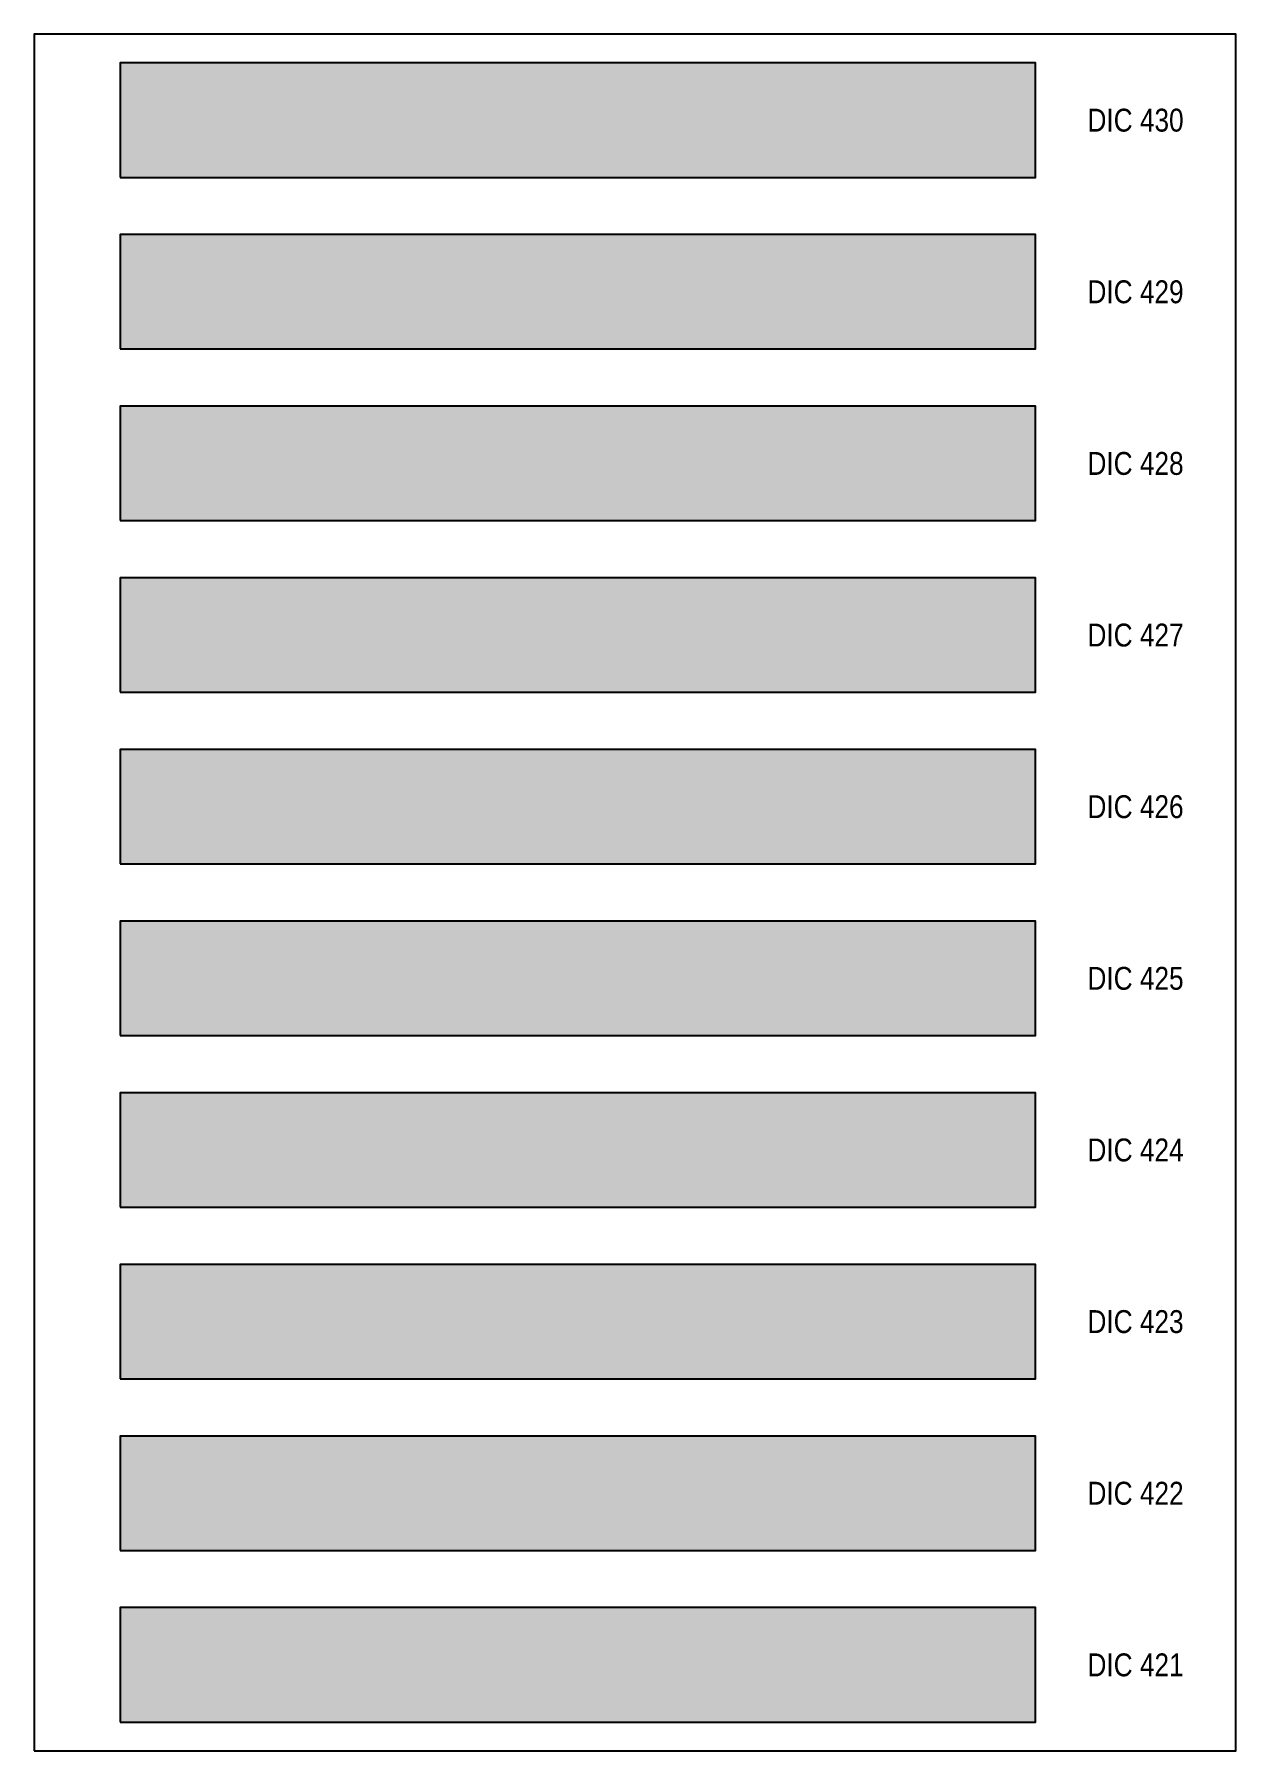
# Model space of a CAD drawing. Header units: millimetres. Extents: x -813692 to 807431, y 0 to 1813163.
# Drawn here: x 0 to 210, y 12600 to 12900 of the extents above; entities that cross this region are included whole.
import ezdxf
from ezdxf.enums import TextEntityAlignment as Align

# ---------------------------------------------------------------- set-up
doc = ezdxf.new("R2010")
doc.units = ezdxf.units.MM
doc.styles.get("Standard").update_dxf_attribs({"font": 'ARIALN.TTF'})

msp = doc.modelspace()

# ---------------------------------------------------------------- texts
at = {"layer": 'Defpoints', "color": 7, "ltscale": 100}
for s, p in [('DIC 430', (192.5, 12885)), ('DIC 429', (192.5, 12855)), ('DIC 428', (192.5, 12825)), ('DIC 427', (192.5, 12795)), ('DIC 426', (192.5, 12765)), ('DIC 425', (192.5, 12735)), ('DIC 424', (192.5, 12705)), ('DIC 423', (192.5, 12675)), ('DIC 422', (192.5, 12645)), ('DIC 421', (192.5, 12615))]:
    msp.add_text(s, height=4, dxfattribs=at).set_placement(p, align=Align.MIDDLE)

# ---------------------------------------------------------------- hatches: boundary and pattern name
at = {"layer": 'Defpoints', "ltscale": 100, "true_color": 0x5f919e}
msp.add_hatch(color=135, dxfattribs=at).paths.add_polyline_path([(15, 12875), (175, 12875), (175, 12895), (15, 12895)])
at = {"layer": 'Defpoints', "ltscale": 100, "true_color": 0x789ea5}
msp.add_hatch(color=153, dxfattribs=at).paths.add_polyline_path([(15, 12845), (175, 12845), (175, 12865), (15, 12865)])
at = {"layer": 'Defpoints', "ltscale": 100, "true_color": 0x74a0a7}
msp.add_hatch(color=153, dxfattribs=at).paths.add_polyline_path([(15, 12815), (175, 12815), (175, 12835), (15, 12835)])
at = {"layer": 'Defpoints', "ltscale": 100, "true_color": 0x85abb0}
msp.add_hatch(color=253, dxfattribs=at).paths.add_polyline_path([(15, 12785), (175, 12785), (175, 12805), (15, 12805)])
at = {"layer": 'Defpoints', "ltscale": 100, "true_color": 0x405871}
msp.add_hatch(color=157, dxfattribs=at).paths.add_polyline_path([(15, 12755), (175, 12755), (175, 12775), (15, 12775)])
at = {"layer": 'Defpoints', "ltscale": 100, "true_color": 0x435d80}
msp.add_hatch(color=157, dxfattribs=at).paths.add_polyline_path([(15, 12725), (175, 12725), (175, 12745), (15, 12745)])
at = {"layer": 'Defpoints', "ltscale": 100, "true_color": 0x3e6f99}
msp.add_hatch(color=155, dxfattribs=at).paths.add_polyline_path([(15, 12695), (175, 12695), (175, 12715), (15, 12715)])
at = {"layer": 'Defpoints', "ltscale": 100, "true_color": 0x4a7b9c}
msp.add_hatch(color=155, dxfattribs=at).paths.add_polyline_path([(15, 12665), (175, 12665), (175, 12685), (15, 12685)])
at = {"layer": 'Defpoints', "ltscale": 100, "true_color": 0x48839b}
msp.add_hatch(color=145, dxfattribs=at).paths.add_polyline_path([(15, 12635), (175, 12635), (175, 12655), (15, 12655)])
at = {"layer": 'Defpoints', "ltscale": 100, "true_color": 0x4b87a2}
msp.add_hatch(color=145, dxfattribs=at).paths.add_polyline_path([(15, 12605), (175, 12605), (175, 12625), (15, 12625)])

# ---------------------------------------------------------------- linework, layer by layer
at = {"layer": 'Defpoints', "color": 7, "ltscale": 100}
msp.add_lwpolyline([(0, 12600), (210, 12600), (210, 12900), (0, 12900)], close=True, dxfattribs=at)
msp.add_lwpolyline([(0, 12600), (210, 12600), (210, 12900), (0, 12900)], close=True, dxfattribs=at)
at = {"layer": 'Defpoints', "color": 135, "ltscale": 100, "true_color": 0x5f919e}
msp.add_lwpolyline([(15, 12875), (175, 12875), (175, 12895), (15, 12895)], close=True, dxfattribs=at)
at = {"layer": 'Defpoints', "color": 153, "ltscale": 100, "true_color": 0x789ea5}
msp.add_lwpolyline([(15, 12845), (175, 12845), (175, 12865), (15, 12865)], close=True, dxfattribs=at)
at = {"layer": 'Defpoints', "color": 153, "ltscale": 100, "true_color": 0x74a0a7}
msp.add_lwpolyline([(15, 12815), (175, 12815), (175, 12835), (15, 12835)], close=True, dxfattribs=at)
at = {"layer": 'Defpoints', "color": 253, "ltscale": 100, "true_color": 0x85abb0}
msp.add_lwpolyline([(15, 12785), (175, 12785), (175, 12805), (15, 12805)], close=True, dxfattribs=at)
at = {"layer": 'Defpoints', "color": 157, "ltscale": 100, "true_color": 0x405871}
msp.add_lwpolyline([(15, 12755), (175, 12755), (175, 12775), (15, 12775)], close=True, dxfattribs=at)
at = {"layer": 'Defpoints', "color": 157, "ltscale": 100, "true_color": 0x435d80}
msp.add_lwpolyline([(15, 12725), (175, 12725), (175, 12745), (15, 12745)], close=True, dxfattribs=at)
at = {"layer": 'Defpoints', "color": 155, "ltscale": 100, "true_color": 0x3e6f99}
msp.add_lwpolyline([(15, 12695), (175, 12695), (175, 12715), (15, 12715)], close=True, dxfattribs=at)
at = {"layer": 'Defpoints', "color": 155, "ltscale": 100, "true_color": 0x4a7b9c}
msp.add_lwpolyline([(15, 12665), (175, 12665), (175, 12685), (15, 12685)], close=True, dxfattribs=at)
at = {"layer": 'Defpoints', "color": 145, "ltscale": 100, "true_color": 0x48839b}
msp.add_lwpolyline([(15, 12635), (175, 12635), (175, 12655), (15, 12655)], close=True, dxfattribs=at)
at = {"layer": 'Defpoints', "color": 145, "ltscale": 100, "true_color": 0x4b87a2}
msp.add_lwpolyline([(15, 12605), (175, 12605), (175, 12625), (15, 12625)], close=True, dxfattribs=at)

msp.set_redraw_order([(e.dxf.handle, doc.entitydb.next_handle()) for e in msp.query("TEXT MTEXT ATTDEF DIMENSION ARC_DIMENSION")])  # texts and dimensions are drawn at this point

doc.saveas('drawing.dxf')
